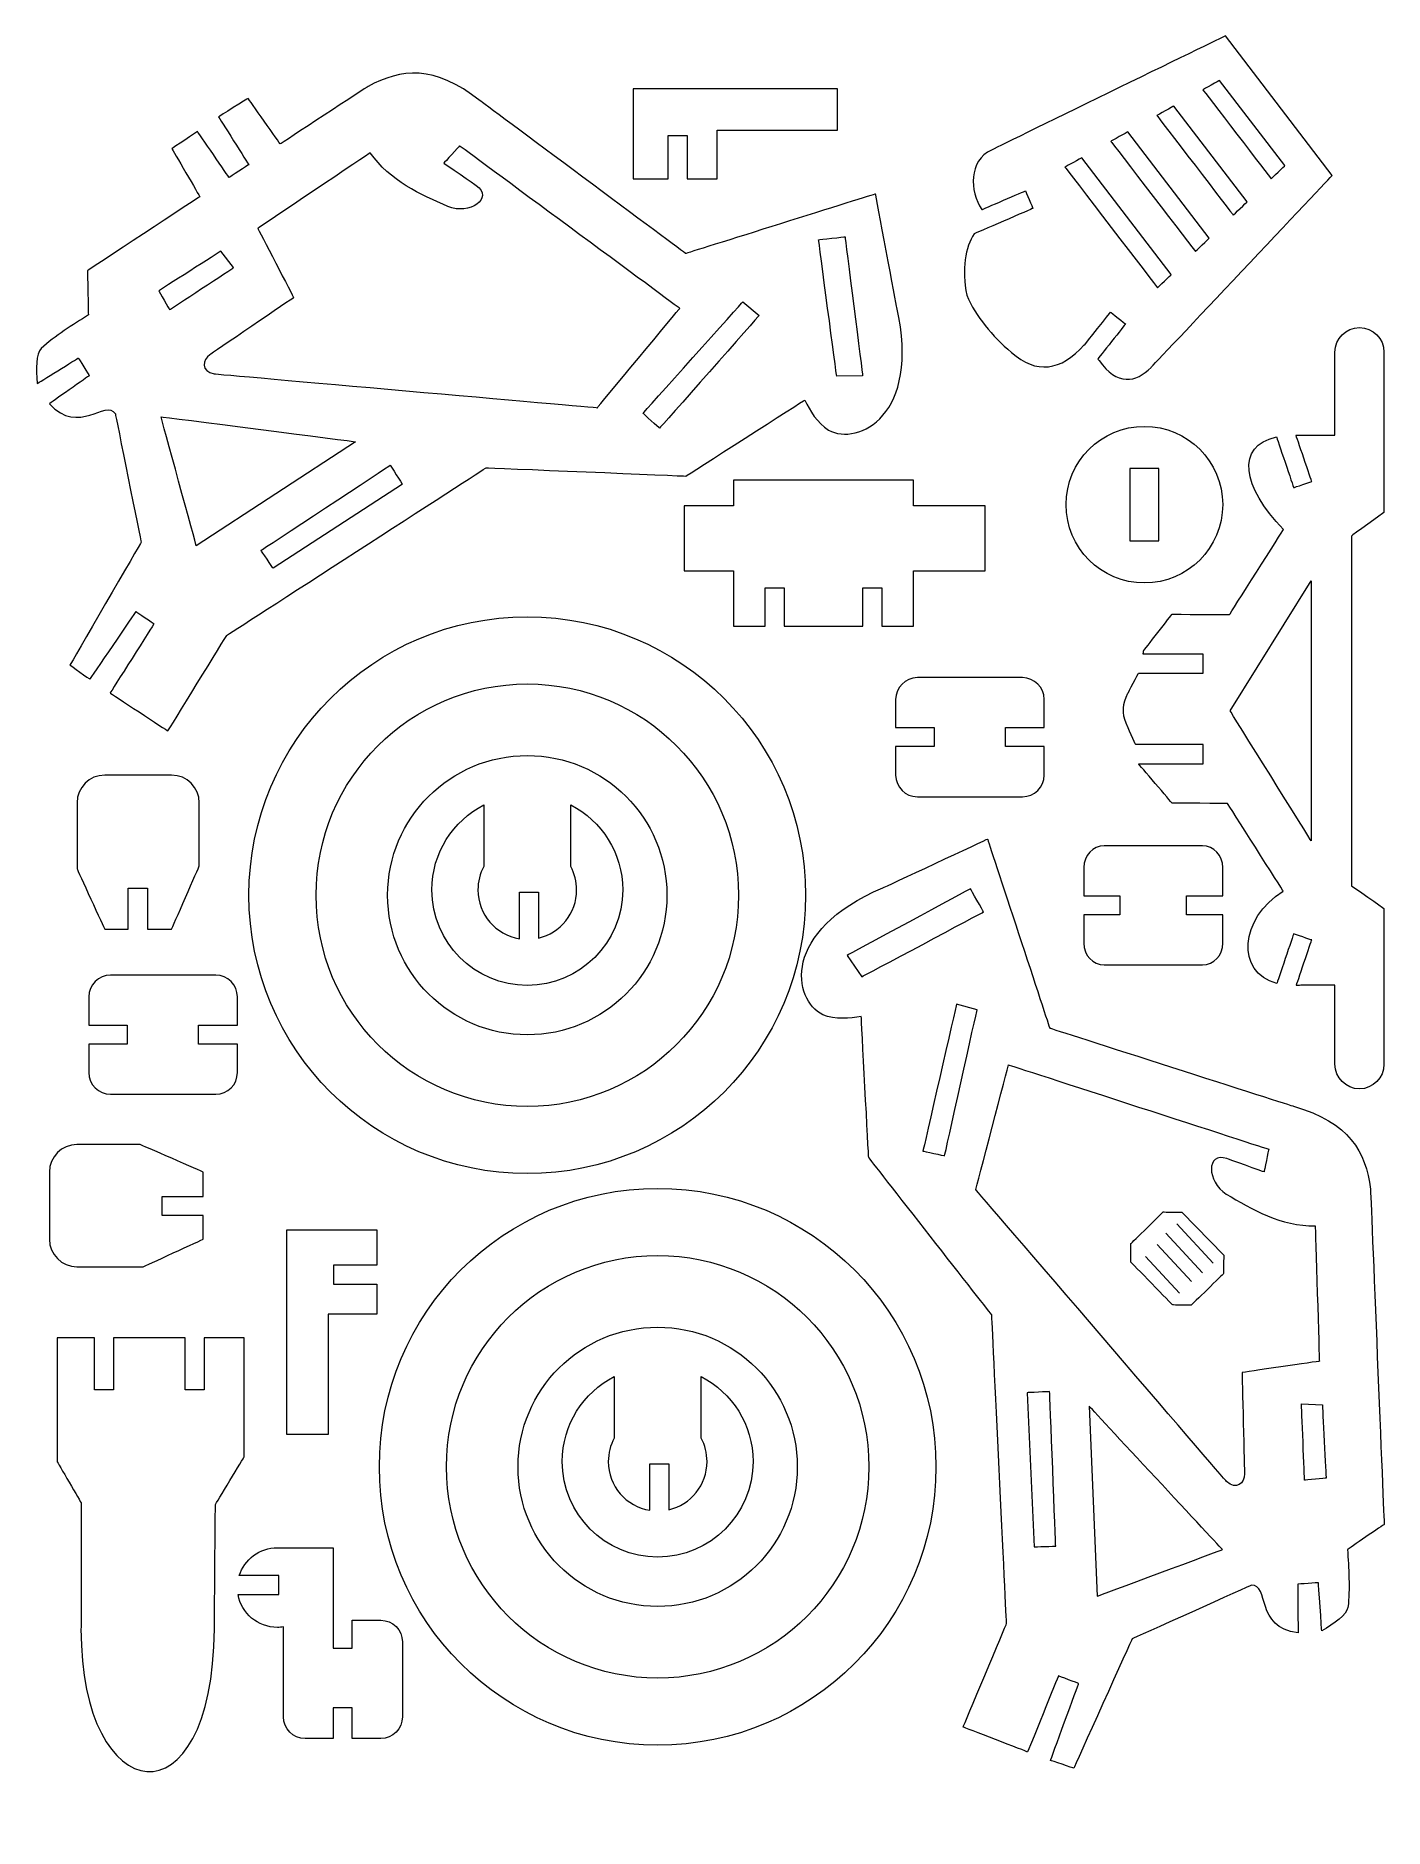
# Model space of a CAD drawing. Header units: millimetres. Extents: x -106 to 106, y -146 to 137.
import ezdxf

# ---------------------------------------------------------------- set-up
doc = ezdxf.new("R2010")
doc.units = ezdxf.units.MM
doc.header["$MEASUREMENT"] = 0
doc.layers.add('Capa 1', color=7, linetype='Continuous')

msp = doc.modelspace()

# ---------------------------------------------------------------- linework, layer by layer
at = {"layer": 'Capa 1', "color": 250, "lineweight": 9}
for points, knots in [([(81.186714, 136.7974), (81.186714, 136.7974), (98.03558, 114.810342), (98.03558, 114.810342), (98.03558, 114.810342), (98.03558, 114.810342), (69.478518, 84.556676), (69.478518, 84.556676), (69.478518, 84.556676), (67.168196, 82.108294), (64.003908, 81.636294), (61.299466, 85.632954), (61.299466, 85.632954), (61.299466, 85.632954), (61.077508, 85.868128), (61.077508, 85.868128), (61.077508, 85.868128), (61.077508, 85.868128), (65.452594, 91.39513), (65.452594, 91.39513), (65.452594, 91.39513), (65.452594, 91.39513), (63.097432, 93.259294), (63.097432, 93.259294), (63.097432, 93.259294), (63.097432, 93.259294), (58.994454, 88.076262), (58.994454, 88.076262), (58.994454, 88.076262), (58.994454, 88.076262), (58.951266, 88.121928), (58.951266, 88.121928), (58.951266, 88.121928), (55.263412, 83.934226), (51.39372, 83.47615), (47.471518, 86.895082), (47.471518, 86.895082), (44.405288, 89.567546), (41.852594, 92.521912), (40.440606, 95.934944), (40.440606, 95.934944), (39.634666, 100.018452), (40.205786, 103.509954), (41.599838, 105.611298), (41.599838, 105.611298), (41.599838, 105.611298), (50.855876, 109.609728), (50.855876, 109.609728), (50.855876, 109.609728), (50.855876, 109.609728), (49.664548, 112.367152), (49.664548, 112.367152), (49.664548, 112.367152), (49.664548, 112.367152), (42.810046, 109.405706), (42.810046, 109.405706), (42.810046, 109.405706), (40.824814, 112.39854), (40.731948, 117.061074), (44.311478, 118.80771), (44.311478, 118.80771), (44.311478, 118.80771), (81.186714, 136.7974), (81.186714, 136.7974)], [0, 0, 0, 0, 0.0588235294, 0.0588235294, 0.0588235294, 0.0588235394, 0.1176470588, 0.1176470588, 0.1176470588, 0.1176470688, 0.1764705882, 0.1764705882, 0.1764705882, 0.1764705982, 0.2352941176, 0.2352941176, 0.2352941176, 0.2352941276, 0.2941176471, 0.2941176471, 0.2941176471, 0.2941176571, 0.3529411765, 0.3529411765, 0.3529411765, 0.3529411865, 0.4117647059, 0.4117647059, 0.4117647059, 0.4117647159, 0.4705882353, 0.4705882353, 0.4705882353, 0.4705882453, 0.5294117647, 0.5294117647, 0.5294117647, 0.5294117747, 0.5882352941, 0.5882352941, 0.5882352941, 0.5882353041, 0.6470588235, 0.6470588235, 0.6470588235, 0.6470588335, 0.7058823529, 0.7058823529, 0.7058823529, 0.7058823629, 0.7647058824, 0.7647058824, 0.7647058824, 0.7647058924, 0.8235294118, 0.8235294118, 0.8235294118, 0.8235294218, 0.8823529412, 0.8823529412, 0.8823529412, 0.8823529512, 1, 1, 1, 1]), ([(-53.941222, 128.831338), (-48.702376, 131.628882), (-43.532206, 132.287204), (-36.274026, 126.56798), (-36.274026, 126.56798), (-36.274026, 126.56798), (-3.877598, 102.494446), (-3.877598, 102.494446), (-3.877598, 102.494446), (-3.877598, 102.494446), (26.03906, 111.869782), (26.03906, 111.869782), (26.03906, 111.869782), (26.03906, 111.869782), (29.400526, 93.988416), (29.400526, 93.988416), (29.400526, 93.988416), (33.219832, 76.96432), (23.356566, 72.155112), (18.631728, 74.644912), (18.631728, 74.644912), (16.87341, 75.775588), (15.690814, 77.762), (14.892308, 79.409988), (14.892308, 79.409988), (14.892308, 79.409988), (-3.839248, 67.42756), (-3.839248, 67.42756), (-3.839248, 67.42756), (-3.839248, 67.42756), (-35.311618, 68.741608), (-35.311618, 68.741608), (-35.311618, 68.741608), (-35.311618, 68.741608), (-76.212542, 42.305124), (-76.212542, 42.305124), (-76.212542, 42.305124), (-76.212542, 42.305124), (-85.478492, 27.260006), (-85.478492, 27.260006), (-85.478492, 27.260006), (-85.478492, 27.260006), (-94.5888, 33.234818), (-94.5888, 33.234818), (-94.5888, 33.234818), (-94.5888, 33.234818), (-87.674826, 44.149582), (-87.674826, 44.149582), (-87.674826, 44.149582), (-87.674826, 44.149582), (-90.48712, 46.064958), (-90.48712, 46.064958), (-90.48712, 46.064958), (-90.48712, 46.064958), (-97.766658, 35.404484), (-97.766658, 35.404484), (-97.766658, 35.404484), (-97.766658, 35.404484), (-100.916196, 37.64908), (-100.916196, 37.64908), (-100.916196, 37.64908), (-100.916196, 37.64908), (-89.697936, 56.993056), (-89.697936, 56.993056), (-89.697936, 56.993056), (-89.697936, 56.993056), (-93.766222, 77.219554), (-93.766222, 77.219554), (-93.766222, 77.219554), (-95.331374, 79.682686), (-99.469162, 73.72817), (-104.166034, 78.811374), (-104.166034, 78.811374), (-104.166034, 78.811374), (-97.87864, 83.236492), (-97.87864, 83.236492), (-97.87864, 83.236492), (-97.87864, 83.236492), (-99.599906, 86.028018), (-99.599906, 86.028018), (-99.599906, 86.028018), (-99.599906, 86.028018), (-106.067604, 82.028408), (-106.067604, 82.028408), (-106.067604, 82.028408), (-106.29617, 84.333774), (-106.29735, 86.66569), (-105.466512, 87.546914), (-105.466512, 87.546914), (-103.30015, 89.551852), (-100.450332, 91.233116), (-98.019768, 92.826234), (-98.019768, 92.826234), (-98.019768, 92.826234), (-98.163728, 99.799326), (-98.163728, 99.799326), (-98.163728, 99.799326), (-98.163728, 99.799326), (-80.441072, 111.434244), (-80.441072, 111.434244), (-80.441072, 111.434244), (-80.441072, 111.434244), (-84.846248, 119.026364), (-84.846248, 119.026364), (-84.846248, 119.026364), (-84.846248, 119.026364), (-80.802388, 121.712988), (-80.802388, 121.712988), (-80.802388, 121.712988), (-80.802388, 121.712988), (-75.83329, 114.459292), (-75.83329, 114.459292), (-75.83329, 114.459292), (-75.83329, 114.459292), (-72.744994, 116.487122), (-72.744994, 116.487122), (-72.744994, 116.487122), (-72.744994, 116.487122), (-77.510542, 124.033458), (-77.510542, 124.033458), (-77.510542, 124.033458), (-77.510542, 124.033458), (-72.841518, 126.936612), (-72.841518, 126.936612), (-72.841518, 126.936612), (-72.841518, 126.936612), (-67.764214, 119.756666), (-67.764214, 119.756666), (-67.764214, 119.756666), (-67.764214, 119.756666), (-53.941222, 128.831338), (-53.941222, 128.831338)], [0, 0, 0, 0, 0.0294117647, 0.0294117647, 0.0294117647, 0.0294117747, 0.0588235294, 0.0588235294, 0.0588235294, 0.0588235394, 0.0882352941, 0.0882352941, 0.0882352941, 0.0882353041, 0.1176470588, 0.1176470588, 0.1176470588, 0.1176470688, 0.1470588235, 0.1470588235, 0.1470588235, 0.1470588335, 0.1764705882, 0.1764705882, 0.1764705882, 0.1764705982, 0.2058823529, 0.2058823529, 0.2058823529, 0.2058823629, 0.2352941176, 0.2352941176, 0.2352941176, 0.2352941276, 0.2647058824, 0.2647058824, 0.2647058824, 0.2647058924, 0.2941176471, 0.2941176471, 0.2941176471, 0.2941176571, 0.3235294118, 0.3235294118, 0.3235294118, 0.3235294218, 0.3529411765, 0.3529411765, 0.3529411765, 0.3529411865, 0.3823529412, 0.3823529412, 0.3823529412, 0.3823529512, 0.4117647059, 0.4117647059, 0.4117647059, 0.4117647159, 0.4411764706, 0.4411764706, 0.4411764706, 0.4411764806, 0.4705882353, 0.4705882353, 0.4705882353, 0.4705882453, 0.5, 0.5, 0.5, 0.50000001, 0.5294117647, 0.5294117647, 0.5294117647, 0.5294117747, 0.5588235294, 0.5588235294, 0.5588235294, 0.5588235394, 0.5882352941, 0.5882352941, 0.5882352941, 0.5882353041, 0.6176470588, 0.6176470588, 0.6176470588, 0.6176470688, 0.6470588235, 0.6470588235, 0.6470588235, 0.6470588335, 0.6764705882, 0.6764705882, 0.6764705882, 0.6764705982, 0.7058823529, 0.7058823529, 0.7058823529, 0.7058823629, 0.7352941176, 0.7352941176, 0.7352941176, 0.7352941276, 0.7647058824, 0.7647058824, 0.7647058824, 0.7647058924, 0.7941176471, 0.7941176471, 0.7941176471, 0.7941176571, 0.8235294118, 0.8235294118, 0.8235294118, 0.8235294218, 0.8529411765, 0.8529411765, 0.8529411765, 0.8529411865, 0.8823529412, 0.8823529412, 0.8823529412, 0.8823529512, 0.9117647059, 0.9117647059, 0.9117647059, 0.9117647159, 0.9411764706, 0.9411764706, 0.9411764706, 0.9411764806, 1, 1, 1, 1]), ([(-12.173588, 128.465184), (-12.173588, 128.465184), (20.039704, 128.465184), (20.039704, 128.465184), (20.039704, 128.465184), (20.039704, 128.465184), (20.039704, 121.931288), (20.039704, 121.931288), (20.039704, 121.931288), (20.039704, 121.931288), (1.084892, 121.931288), (1.084892, 121.931288), (1.084892, 121.931288), (1.084892, 121.931288), (1.084892, 114.25704), (1.084892, 114.25704), (1.084892, 114.25704), (1.084892, 114.25704), (-3.628264, 114.25704), (-3.628264, 114.25704), (-3.628264, 114.25704), (-3.628264, 114.25704), (-3.628264, 121.101866), (-3.628264, 121.101866), (-3.628264, 121.101866), (-3.628264, 121.101866), (-6.632072, 121.101866), (-6.632072, 121.101866), (-6.632072, 121.101866), (-6.632072, 121.101866), (-6.632072, 114.25704), (-6.632072, 114.25704), (-6.632072, 114.25704), (-6.632072, 114.25704), (-12.173588, 114.25704), (-12.173588, 114.25704), (-12.173588, 114.25704), (-12.173588, 114.25704), (-12.173588, 128.465184), (-12.173588, 128.465184)], [0, 0, 0, 0, 0.0909090909, 0.0909090909, 0.0909090909, 0.0909091009, 0.1818181818, 0.1818181818, 0.1818181818, 0.1818181918, 0.2727272727, 0.2727272727, 0.2727272727, 0.2727272827, 0.3636363636, 0.3636363636, 0.3636363636, 0.3636363736, 0.4545454545, 0.4545454545, 0.4545454545, 0.4545454645, 0.5454545455, 0.5454545455, 0.5454545455, 0.5454545555, 0.6363636364, 0.6363636364, 0.6363636364, 0.6363636464, 0.7272727273, 0.7272727273, 0.7272727273, 0.7272727373, 0.8181818182, 0.8181818182, 0.8181818182, 0.8181818282, 1, 1, 1, 1]), ([(80.290386, 129.786312), (80.290386, 129.786312), (90.580458, 116.36629), (90.580458, 116.36629), (90.580458, 116.36629), (90.580458, 116.36629), (88.398638, 114.273442), (88.398638, 114.273442), (88.398638, 114.273442), (88.398638, 114.273442), (77.64459, 128.302462), (77.64459, 128.302462), (77.64459, 128.302462), (77.64459, 128.302462), (80.290386, 129.786312), (80.290386, 129.786312)], [0, 0, 0, 0, 0.2, 0.2, 0.2, 0.20000001, 0.4, 0.4, 0.4, 0.40000001, 0.6, 0.6, 0.6, 0.60000001, 1, 1, 1, 1]), ([(73.045186, 125.721802), (73.045186, 125.721802), (84.609304, 110.63975), (84.609304, 110.63975), (84.609304, 110.63975), (84.609304, 110.63975), (82.427248, 108.547138), (82.427248, 108.547138), (82.427248, 108.547138), (82.427248, 108.547138), (70.399272, 124.23748), (70.399272, 124.23748), (70.399272, 124.23748), (70.399272, 124.23748), (73.045186, 125.721802), (73.045186, 125.721802)], [0, 0, 0, 0, 0.2, 0.2, 0.2, 0.20000001, 0.4, 0.4, 0.4, 0.40000001, 0.6, 0.6, 0.6, 0.60000001, 1, 1, 1, 1]), ([(65.799396, 121.657292), (65.799396, 121.657292), (78.638268, 104.912974), (78.638268, 104.912974), (78.638268, 104.912974), (78.638268, 104.912974), (76.45574, 102.820362), (76.45574, 102.820362), (76.45574, 102.820362), (76.45574, 102.820362), (63.1536, 120.172734), (63.1536, 120.172734), (63.1536, 120.172734), (63.1536, 120.172734), (65.799396, 121.657292), (65.799396, 121.657292)], [0, 0, 0, 0, 0.2, 0.2, 0.2, 0.20000001, 0.4, 0.4, 0.4, 0.40000001, 0.6, 0.6, 0.6, 0.60000001, 1, 1, 1, 1]), ([(-53.583682, 118.370638), (-50.554858, 113.952836), (-45.582456, 111.758862), (-41.348026, 109.896468), (-41.348026, 109.896468), (-37.969922, 108.515042), (-34.0607, 111.174054), (-36.878422, 113.227136), (-36.878422, 113.227136), (-36.878422, 113.227136), (-41.980388, 116.751442), (-41.980388, 116.751442), (-41.980388, 116.751442), (-41.980388, 116.751442), (-39.500972, 119.441016), (-39.500972, 119.441016), (-39.500972, 119.441016), (-39.500972, 119.441016), (-4.807202, 93.853542), (-4.807202, 93.853542), (-4.807202, 93.853542), (-4.807202, 93.853542), (-17.788382, 78.20214), (-17.788382, 78.20214), (-17.788382, 78.20214), (-17.788382, 78.20214), (-78.167802, 83.535032), (-78.167802, 83.535032), (-78.167802, 83.535032), (-80.309974, 83.927972), (-80.03232, 85.752842), (-78.873442, 86.543796), (-78.873442, 86.543796), (-78.873442, 86.543796), (-65.660274, 95.52867), (-65.660274, 95.52867), (-65.660274, 95.52867), (-65.660274, 95.52867), (-71.3192, 106.466916), (-71.3192, 106.466916), (-71.3192, 106.466916), (-71.3192, 106.466916), (-53.583682, 118.370638), (-53.583682, 118.370638)], [0, 0, 0, 0, 0.0833333333, 0.0833333333, 0.0833333333, 0.0833333433, 0.1666666667, 0.1666666667, 0.1666666667, 0.1666666767, 0.25, 0.25, 0.25, 0.25000001, 0.3333333333, 0.3333333333, 0.3333333333, 0.3333333433, 0.4166666667, 0.4166666667, 0.4166666667, 0.4166666767, 0.5, 0.5, 0.5, 0.50000001, 0.5833333333, 0.5833333333, 0.5833333333, 0.5833333433, 0.6666666667, 0.6666666667, 0.6666666667, 0.6666666767, 0.75, 0.75, 0.75, 0.75000001, 0.8333333333, 0.8333333333, 0.8333333333, 0.8333333433, 1, 1, 1, 1]), ([(58.553724, 117.592782), (58.553724, 117.592782), (72.667232, 99.18667), (72.667232, 99.18667), (72.667232, 99.18667), (72.667232, 99.18667), (70.484704, 97.093114), (70.484704, 97.093114), (70.484704, 97.093114), (70.484704, 97.093114), (55.908164, 116.108224), (55.908164, 116.108224), (55.908164, 116.108224), (55.908164, 116.108224), (58.553724, 117.592782), (58.553724, 117.592782)], [0, 0, 0, 0, 0.2, 0.2, 0.2, 0.20000001, 0.4, 0.4, 0.4, 0.40000001, 0.6, 0.6, 0.6, 0.60000001, 1, 1, 1, 1]), ([(19.93315, 83.149172), (19.93315, 83.149172), (24.017602, 83.232716), (24.017602, 83.232716), (24.017602, 83.232716), (24.017602, 83.232716), (21.243894, 105.133634), (21.243894, 105.133634), (21.243894, 105.133634), (21.243894, 105.133634), (17.075426, 104.668124), (17.075426, 104.668124), (17.075426, 104.668124), (17.075426, 104.668124), (19.93315, 83.149172), (19.93315, 83.149172)], [0, 0, 0, 0, 0.2, 0.2, 0.2, 0.20000001, 0.4, 0.4, 0.4, 0.40000001, 0.6, 0.6, 0.6, 0.60000001, 1, 1, 1, 1]), ([(-77.15961, 102.863904), (-77.15961, 102.863904), (-75.124346, 100.267314), (-75.124346, 100.267314), (-75.124346, 100.267314), (-75.124346, 100.267314), (-85.204614, 93.65129), (-85.204614, 93.65129), (-85.204614, 93.65129), (-85.204614, 93.65129), (-86.906292, 96.616866), (-86.906292, 96.616866), (-86.906292, 96.616866), (-86.906292, 96.616866), (-77.15961, 102.863904), (-77.15961, 102.863904)], [0, 0, 0, 0, 0.2, 0.2, 0.2, 0.20000001, 0.4, 0.4, 0.4, 0.40000001, 0.6, 0.6, 0.6, 0.60000001, 1, 1, 1, 1]), ([(7.72369, 92.753546), (7.72369, 92.753546), (5.12238, 94.861144), (5.12238, 94.861144), (5.12238, 94.861144), (5.12238, 94.861144), (-10.593804, 77.310414), (-10.593804, 77.310414), (-10.593804, 77.310414), (-10.593804, 77.310414), (-7.992494, 74.96835), (-7.992494, 74.96835), (-7.992494, 74.96835), (-7.992494, 74.96835), (7.72369, 92.753546), (7.72369, 92.753546)], [0, 0, 0, 0, 0.2, 0.2, 0.2, 0.20000001, 0.4, 0.4, 0.4, 0.40000001, 0.6, 0.6, 0.6, 0.60000001, 1, 1, 1, 1]), ([(98.45094, 73.878856), (98.45094, 73.878856), (92.857504, 73.878856), (92.857504, 73.878856), (92.857504, 73.878856), (92.672598, 73.883576), (92.493238, 73.884756), (92.315058, 73.884284), (92.315058, 73.884284), (92.315058, 73.884284), (94.79648, 66.570762), (94.79648, 66.570762), (94.79648, 66.570762), (94.79648, 66.570762), (91.952444, 65.605758), (91.952444, 65.605758), (91.952444, 65.605758), (91.952444, 65.605758), (89.24635, 73.582676), (89.24635, 73.582676), (89.24635, 73.582676), (82.763902, 72.142604), (83.819176, 65.767772), (90.362276, 59.014042), (90.362276, 59.014042), (90.362276, 59.014042), (81.833944, 45.587884), (81.833944, 45.587884), (81.833944, 45.587884), (81.833944, 45.587884), (72.786648, 45.654908), (72.786648, 45.654908), (72.786648, 45.654908), (72.786648, 45.654908), (68.312088, 39.879044), (68.312088, 39.879044), (68.312088, 39.879044), (68.312088, 39.879044), (68.229606, 39.37778), (68.229606, 39.37778), (68.229606, 39.37778), (68.229606, 39.37778), (77.682468, 39.37778), (77.682468, 39.37778), (77.682468, 39.37778), (77.682468, 39.37778), (77.682468, 36.373146), (77.682468, 36.373146), (77.682468, 36.373146), (77.682468, 36.373146), (67.497416, 36.373146), (67.497416, 36.373146), (67.497416, 36.373146), (67.497416, 36.373146), (65.825238, 33.187736), (65.825238, 33.187736), (65.825238, 33.187736), (64.999002, 31.61338), (64.799936, 30.11478), (65.649536, 28.229022), (65.649536, 28.229022), (65.649536, 28.229022), (67.05822, 25.101196), (67.05822, 25.101196), (67.05822, 25.101196), (67.05822, 25.101196), (77.682468, 25.101196), (77.682468, 25.101196), (77.682468, 25.101196), (77.682468, 25.101196), (77.682468, 22.096562), (77.682468, 22.096562), (77.682468, 22.096562), (77.682468, 22.096562), (67.487504, 22.096562), (67.487504, 22.096562), (67.487504, 22.096562), (67.487504, 22.096562), (72.789126, 15.885986), (72.789126, 15.885986), (72.789126, 15.885986), (72.789126, 15.885986), (81.532218, 15.83442), (81.532218, 15.83442), (81.532218, 15.83442), (81.532218, 15.83442), (90.31897, 2.026532), (90.31897, 2.026532), (90.31897, 2.026532), (83.40299, -2.34407), (82.767324, -10.756998), (89.302046, -12.53042), (89.302046, -12.53042), (89.302046, -12.53042), (91.95209, -4.717994), (91.95209, -4.717994), (91.95209, -4.717994), (91.95209, -4.717994), (94.79648, -5.682998), (94.79648, -5.682998), (94.79648, -5.682998), (94.79648, -5.682998), (92.362612, -12.857516), (92.362612, -12.857516), (92.362612, -12.857516), (92.591886, -12.851262), (92.824582, -12.841822), (93.064358, -12.823886), (93.064358, -12.823886), (93.064358, -12.823886), (98.45094, -12.823768), (98.45094, -12.823768), (98.45094, -12.823768), (98.45094, -12.823768), (98.45094, -25.273004), (98.45094, -25.273004), (98.45094, -25.273004), (98.45094, -27.399836), (100.190968, -29.139864), (102.3178, -29.139864), (102.3178, -29.139864), (102.3178, -29.139864), (102.318154, -29.139864), (102.318154, -29.139864), (102.318154, -29.139864), (104.444986, -29.139864), (106.185014, -27.39901), (106.185014, -25.273004), (106.185014, -25.273004), (106.185014, -25.273004), (106.185014, -0.718502), (106.185014, -0.718502), (106.185014, -0.718502), (106.185014, -0.718502), (101.074788, 2.865276), (101.074788, 2.865276), (101.074788, 2.865276), (101.074788, 2.865276), (101.074788, 57.978828), (101.074788, 57.978828), (101.074788, 57.978828), (101.074788, 57.978828), (106.185014, 61.705268), (106.185014, 61.705268), (106.185014, 61.705268), (106.185014, 61.705268), (106.185014, 86.951368), (106.185014, 86.951368), (106.185014, 86.951368), (106.185014, 89.0782), (104.444986, 90.81811), (102.318154, 90.81811), (102.318154, 90.81811), (102.318154, 90.81811), (102.3178, 90.818228), (102.3178, 90.818228), (102.3178, 90.818228), (100.190968, 90.818228), (98.45094, 89.078436), (98.45094, 86.95125), (98.45094, 86.95125), (98.45094, 86.95125), (98.45094, 73.878856), (98.45094, 73.878856)], [0, 0, 0, 0, 0.0238095238, 0.0238095238, 0.0238095238, 0.0238095338, 0.0476190476, 0.0476190476, 0.0476190476, 0.0476190576, 0.0714285714, 0.0714285714, 0.0714285714, 0.0714285814, 0.0952380952, 0.0952380952, 0.0952380952, 0.0952381052, 0.119047619, 0.119047619, 0.119047619, 0.119047629, 0.1428571429, 0.1428571429, 0.1428571429, 0.1428571529, 0.1666666667, 0.1666666667, 0.1666666667, 0.1666666767, 0.1904761905, 0.1904761905, 0.1904761905, 0.1904762005, 0.2142857143, 0.2142857143, 0.2142857143, 0.2142857243, 0.2380952381, 0.2380952381, 0.2380952381, 0.2380952481, 0.2619047619, 0.2619047619, 0.2619047619, 0.2619047719, 0.2857142857, 0.2857142857, 0.2857142857, 0.2857142957, 0.3095238095, 0.3095238095, 0.3095238095, 0.3095238195, 0.3333333333, 0.3333333333, 0.3333333333, 0.3333333433, 0.3571428571, 0.3571428571, 0.3571428571, 0.3571428671, 0.380952381, 0.380952381, 0.380952381, 0.380952391, 0.4047619048, 0.4047619048, 0.4047619048, 0.4047619148, 0.4285714286, 0.4285714286, 0.4285714286, 0.4285714386, 0.4523809524, 0.4523809524, 0.4523809524, 0.4523809624, 0.4761904762, 0.4761904762, 0.4761904762, 0.4761904862, 0.5, 0.5, 0.5, 0.50000001, 0.5238095238, 0.5238095238, 0.5238095238, 0.5238095338, 0.5476190476, 0.5476190476, 0.5476190476, 0.5476190576, 0.5714285714, 0.5714285714, 0.5714285714, 0.5714285814, 0.5952380952, 0.5952380952, 0.5952380952, 0.5952381052, 0.619047619, 0.619047619, 0.619047619, 0.619047629, 0.6428571429, 0.6428571429, 0.6428571429, 0.6428571529, 0.6666666667, 0.6666666667, 0.6666666667, 0.6666666767, 0.6904761905, 0.6904761905, 0.6904761905, 0.6904762005, 0.7142857143, 0.7142857143, 0.7142857143, 0.7142857243, 0.7380952381, 0.7380952381, 0.7380952381, 0.7380952481, 0.7619047619, 0.7619047619, 0.7619047619, 0.7619047719, 0.7857142857, 0.7857142857, 0.7857142857, 0.7857142957, 0.8095238095, 0.8095238095, 0.8095238095, 0.8095238195, 0.8333333333, 0.8333333333, 0.8333333333, 0.8333333433, 0.8571428571, 0.8571428571, 0.8571428571, 0.8571428671, 0.880952381, 0.880952381, 0.880952381, 0.880952391, 0.9047619048, 0.9047619048, 0.9047619048, 0.9047619148, 0.9285714286, 0.9285714286, 0.9285714286, 0.9285714386, 0.9523809524, 0.9523809524, 0.9523809524, 0.9523809624, 1, 1, 1, 1]), ([(-81.01349, 56.428662), (-81.01349, 56.428662), (-55.9202, 72.842462), (-55.9202, 72.842462), (-55.9202, 72.842462), (-55.9202, 72.842462), (-86.55831, 76.769974), (-86.55831, 76.769974), (-86.55831, 76.769974), (-86.55831, 76.769974), (-81.01349, 56.428662), (-81.01349, 56.428662)], [0, 0, 0, 0, 0.25, 0.25, 0.25, 0.25000001, 0.5, 0.5, 0.5, 0.50000001, 1, 1, 1, 1]), ([(68.427374, 50.578222), (75.243054, 50.578222), (80.768758, 56.103808), (80.768758, 62.919488), (80.768758, 62.919488), (80.768758, 69.735758), (75.243054, 75.260872), (68.427374, 75.260872), (68.427374, 75.260872), (61.611694, 75.261108), (56.08599, 69.73564), (56.08599, 62.919488), (56.08599, 62.919488), (56.08599, 56.103808), (61.611576, 50.578104), (68.427374, 50.578222)], [0, 0, 0, 0, 0.2, 0.2, 0.2, 0.20000001, 0.4, 0.4, 0.4, 0.40000001, 0.6, 0.6, 0.6, 0.60000001, 1, 1, 1, 1]), ([(-68.915658, 52.896804), (-68.915658, 52.896804), (-48.515936, 66.144074), (-48.515936, 66.144074), (-48.515936, 66.144074), (-48.515936, 66.144074), (-50.449484, 69.122158), (-50.449484, 69.122158), (-50.449484, 69.122158), (-50.449484, 69.122158), (-70.792212, 55.725146), (-70.792212, 55.725146), (-70.792212, 55.725146), (-70.792212, 55.725146), (-68.915658, 52.896804), (-68.915658, 52.896804)], [0, 0, 0, 0, 0.2, 0.2, 0.2, 0.20000001, 0.4, 0.4, 0.4, 0.40000001, 0.6, 0.6, 0.6, 0.60000001, 1, 1, 1, 1]), ([(66.151154, 68.641426), (66.151154, 68.641426), (70.70442, 68.641426), (70.70442, 68.641426), (70.70442, 68.641426), (70.70442, 68.641426), (70.70442, 57.198258), (70.70442, 57.198258), (70.70442, 57.198258), (70.70442, 57.198258), (66.151154, 57.198258), (66.151154, 57.198258), (66.151154, 57.198258), (66.151154, 57.198258), (66.151154, 68.641426), (66.151154, 68.641426)], [0, 0, 0, 0, 0.2, 0.2, 0.2, 0.20000001, 0.4, 0.4, 0.4, 0.40000001, 0.6, 0.6, 0.6, 0.60000001, 1, 1, 1, 1]), ([(-4.110766, 62.735998), (-4.110766, 62.735998), (3.657882, 62.735998), (3.657882, 62.735998), (3.657882, 62.735998), (3.657882, 62.735998), (3.657882, 66.781038), (3.657882, 66.781038), (3.657882, 66.781038), (3.657882, 66.781038), (32.038888, 66.781038), (32.038888, 66.781038), (32.038888, 66.781038), (32.038888, 66.781038), (32.038888, 62.735998), (32.038888, 62.735998), (32.038888, 62.735998), (32.038888, 62.735998), (43.329246, 62.735998), (43.329246, 62.735998), (43.329246, 62.735998), (43.329246, 62.735998), (43.329246, 52.468582), (43.329246, 52.468582), (43.329246, 52.468582), (43.329246, 52.468582), (32.038888, 52.468582), (32.038888, 52.468582), (32.038888, 52.468582), (32.038888, 52.468582), (32.038888, 43.757114), (32.038888, 43.757114), (32.038888, 43.757114), (32.038888, 43.757114), (27.06684, 43.757114), (27.06684, 43.757114), (27.06684, 43.757114), (27.06684, 43.757114), (27.06684, 49.815234), (27.06684, 49.815234), (27.06684, 49.815234), (27.06684, 49.815234), (24.062914, 49.815234), (24.062914, 49.815234), (24.062914, 49.815234), (24.062914, 49.815234), (24.062914, 43.757114), (24.062914, 43.757114), (24.062914, 43.757114), (24.062914, 43.757114), (11.633384, 43.757114), (11.633384, 43.757114), (11.633384, 43.757114), (11.633384, 43.757114), (11.633384, 49.815234), (11.633384, 49.815234), (11.633384, 49.815234), (11.633384, 49.815234), (8.62993, 49.815234), (8.62993, 49.815234), (8.62993, 49.815234), (8.62993, 49.815234), (8.62993, 43.757114), (8.62993, 43.757114), (8.62993, 43.757114), (8.62993, 43.757114), (3.657882, 43.757114), (3.657882, 43.757114), (3.657882, 43.757114), (3.657882, 43.757114), (3.657882, 52.468582), (3.657882, 52.468582), (3.657882, 52.468582), (3.657882, 52.468582), (-4.110766, 52.468582), (-4.110766, 52.468582), (-4.110766, 52.468582), (-4.110766, 52.468582), (-4.110766, 62.735998), (-4.110766, 62.735998)], [0, 0, 0, 0, 0.0476190476, 0.0476190476, 0.0476190476, 0.0476190576, 0.0952380952, 0.0952380952, 0.0952380952, 0.0952381052, 0.1428571429, 0.1428571429, 0.1428571429, 0.1428571529, 0.1904761905, 0.1904761905, 0.1904761905, 0.1904762005, 0.2380952381, 0.2380952381, 0.2380952381, 0.2380952481, 0.2857142857, 0.2857142857, 0.2857142857, 0.2857142957, 0.3333333333, 0.3333333333, 0.3333333333, 0.3333333433, 0.380952381, 0.380952381, 0.380952381, 0.380952391, 0.4285714286, 0.4285714286, 0.4285714286, 0.4285714386, 0.4761904762, 0.4761904762, 0.4761904762, 0.4761904862, 0.5238095238, 0.5238095238, 0.5238095238, 0.5238095338, 0.5714285714, 0.5714285714, 0.5714285714, 0.5714285814, 0.619047619, 0.619047619, 0.619047619, 0.619047629, 0.6666666667, 0.6666666667, 0.6666666667, 0.6666666767, 0.7142857143, 0.7142857143, 0.7142857143, 0.7142857243, 0.7619047619, 0.7619047619, 0.7619047619, 0.7619047719, 0.8095238095, 0.8095238095, 0.8095238095, 0.8095238195, 0.8571428571, 0.8571428571, 0.8571428571, 0.8571428671, 0.9047619048, 0.9047619048, 0.9047619048, 0.9047619148, 1, 1, 1, 1]), ([(94.723202, 50.923372), (94.723202, 50.923372), (81.948522, 30.423704), (81.948522, 30.423704), (81.948522, 30.423704), (81.948522, 30.423704), (94.723202, 9.923328), (94.723202, 9.923328), (94.723202, 9.923328), (94.723202, 9.923328), (94.723202, 50.923372), (94.723202, 50.923372)], [0, 0, 0, 0, 0.25, 0.25, 0.25, 0.25000001, 0.5, 0.5, 0.5, 0.50000001, 1, 1, 1, 1]), ([(-28.83684, -42.489912), (-4.608962, -42.489912), (15.03143, -22.84952), (15.03143, 1.37824), (15.03143, 1.37824), (15.03143, 25.606118), (-4.60908, 45.246038), (-28.83684, 45.246038), (-28.83684, 45.246038), (-53.0646, 45.246156), (-72.704992, 25.606118), (-72.704992, 1.37824), (-72.704992, 1.37824), (-72.704992, -22.849402), (-53.0646, -42.489912), (-28.83684, -42.489912)], [0, 0, 0, 0, 0.2, 0.2, 0.2, 0.20000001, 0.4, 0.4, 0.4, 0.40000001, 0.6, 0.6, 0.6, 0.60000001, 1, 1, 1, 1]), ([(-28.83684, -31.915106), (-10.449372, -31.915106), (4.456624, -17.00911), (4.456624, 1.37824), (4.456624, 1.37824), (4.456624, 19.765708), (-10.449372, 34.67135), (-28.83684, 34.67135), (-28.83684, 34.67135), (-47.22419, 34.67135), (-62.130304, 19.765708), (-62.130304, 1.37824), (-62.130304, 1.37824), (-62.130304, -17.00911), (-47.22419, -31.915224), (-28.83684, -31.915106)], [0, 0, 0, 0, 0.2, 0.2, 0.2, 0.20000001, 0.4, 0.4, 0.4, 0.40000001, 0.6, 0.6, 0.6, 0.60000001, 1, 1, 1, 1]), ([(32.641278, 35.658892), (32.641278, 35.658892), (49.20541, 35.658892), (49.20541, 35.658892), (49.20541, 35.658892), (51.087746, 35.658892), (52.627528, 34.118992), (52.627528, 32.236184), (52.627528, 32.236184), (52.627528, 32.236184), (52.627528, 27.801154), (52.627528, 27.801154), (52.627528, 27.801154), (52.627528, 27.801154), (46.520438, 27.801154), (46.520438, 27.801154), (46.520438, 27.801154), (46.520438, 27.801154), (46.520438, 24.796402), (46.520438, 24.796402), (46.520438, 24.796402), (46.520438, 24.796402), (52.627528, 24.796402), (52.627528, 24.796402), (52.627528, 24.796402), (52.627528, 24.796402), (52.627528, 20.309806), (52.627528, 20.309806), (52.627528, 20.309806), (52.627528, 18.426998), (51.087746, 16.887098), (49.205292, 16.887098), (49.205292, 16.887098), (49.205292, 16.887098), (32.641278, 16.887216), (32.641278, 16.887216), (32.641278, 16.887216), (30.758824, 16.887216), (29.21857, 18.426998), (29.21857, 20.309806), (29.21857, 20.309806), (29.21857, 20.309806), (29.21857, 24.796402), (29.21857, 24.796402), (29.21857, 24.796402), (29.21857, 24.796402), (35.274566, 24.796402), (35.274566, 24.796402), (35.274566, 24.796402), (35.274566, 24.796402), (35.274566, 27.801154), (35.274566, 27.801154), (35.274566, 27.801154), (35.274566, 27.801154), (29.21857, 27.801154), (29.21857, 27.801154), (29.21857, 27.801154), (29.21857, 27.801154), (29.21857, 32.236184), (29.21857, 32.236184), (29.21857, 32.236184), (29.21857, 34.118992), (30.758824, 35.658774), (32.641278, 35.658892)], [0, 0, 0, 0, 0.0588235294, 0.0588235294, 0.0588235294, 0.0588235394, 0.1176470588, 0.1176470588, 0.1176470588, 0.1176470688, 0.1764705882, 0.1764705882, 0.1764705882, 0.1764705982, 0.2352941176, 0.2352941176, 0.2352941176, 0.2352941276, 0.2941176471, 0.2941176471, 0.2941176471, 0.2941176571, 0.3529411765, 0.3529411765, 0.3529411765, 0.3529411865, 0.4117647059, 0.4117647059, 0.4117647059, 0.4117647159, 0.4705882353, 0.4705882353, 0.4705882353, 0.4705882453, 0.5294117647, 0.5294117647, 0.5294117647, 0.5294117747, 0.5882352941, 0.5882352941, 0.5882352941, 0.5882353041, 0.6470588235, 0.6470588235, 0.6470588235, 0.6470588335, 0.7058823529, 0.7058823529, 0.7058823529, 0.7058823629, 0.7647058824, 0.7647058824, 0.7647058824, 0.7647058924, 0.8235294118, 0.8235294118, 0.8235294118, 0.8235294218, 0.8823529412, 0.8823529412, 0.8823529412, 0.8823529512, 1, 1, 1, 1]), ([(-28.83684, -20.630648), (-16.681424, -20.630648), (-6.827834, -10.777058), (-6.827834, 1.37824), (-6.827834, 1.37824), (-6.827834, 13.533656), (-16.681542, 23.386892), (-28.83684, 23.386892), (-28.83684, 23.386892), (-40.992138, 23.386892), (-50.845846, 13.533656), (-50.845846, 1.37824), (-50.845846, 1.37824), (-50.845846, -10.77694), (-40.992138, -20.630766), (-28.83684, -20.630648)], [0, 0, 0, 0, 0.2, 0.2, 0.2, 0.20000001, 0.4, 0.4, 0.4, 0.40000001, 0.6, 0.6, 0.6, 0.60000001, 1, 1, 1, 1]), ([(-95.446188, 20.294466), (-95.446188, 20.294466), (-84.891914, 20.294466), (-84.891914, 20.294466), (-84.891914, 20.294466), (-82.496278, 20.294466), (-80.536062, 18.334132), (-80.536062, 15.938496), (-80.536062, 15.938496), (-80.536062, 15.938496), (-80.535944, 5.982364), (-80.535944, 5.982364), (-80.535944, 5.982364), (-80.535944, 5.982364), (-84.891914, -3.97424), (-84.891914, -3.97424), (-84.891914, -3.97424), (-84.891914, -3.97424), (-88.719244, -3.97424), (-88.719244, -3.97424), (-88.719244, -3.97424), (-88.719244, -3.97424), (-88.719244, 2.508562), (-88.719244, 2.508562), (-88.719244, 2.508562), (-88.719244, 2.508562), (-91.723052, 2.508562), (-91.723052, 2.508562), (-91.723052, 2.508562), (-91.723052, 2.508562), (-91.723052, -3.97424), (-91.723052, -3.97424), (-91.723052, -3.97424), (-91.723052, -3.97424), (-95.446188, -3.97424), (-95.446188, -3.97424), (-95.446188, -3.97424), (-95.446188, -3.97424), (-99.802158, 5.515674), (-99.802158, 5.515674), (-99.802158, 5.515674), (-99.802158, 5.515674), (-99.802158, 15.938496), (-99.802158, 15.938496), (-99.802158, 15.938496), (-99.802158, 18.33425), (-97.841942, 20.294348), (-95.446188, 20.294466)], [0, 0, 0, 0, 0.0769230769, 0.0769230769, 0.0769230769, 0.0769230869, 0.1538461538, 0.1538461538, 0.1538461538, 0.1538461638, 0.2307692308, 0.2307692308, 0.2307692308, 0.2307692408, 0.3076923077, 0.3076923077, 0.3076923077, 0.3076923177, 0.3846153846, 0.3846153846, 0.3846153846, 0.3846153946, 0.4615384615, 0.4615384615, 0.4615384615, 0.4615384715, 0.5384615385, 0.5384615385, 0.5384615385, 0.5384615485, 0.6153846154, 0.6153846154, 0.6153846154, 0.6153846254, 0.6923076923, 0.6923076923, 0.6923076923, 0.6923077023, 0.7692307692, 0.7692307692, 0.7692307692, 0.7692307792, 0.8461538462, 0.8461538462, 0.8461538462, 0.8461538562, 1, 1, 1, 1]), ([(-28.83802, -12.835568), (-20.531174, -12.835568), (-13.796324, -6.1006), (-13.796324, 2.206246), (-13.796324, 2.206246), (-13.796324, 8.040048), (-17.121446, 13.097764), (-21.97868, 15.591694), (-21.97868, 15.591694), (-21.97868, 15.591694), (-21.978562, 5.880412), (-21.978562, 5.880412), (-21.978562, 5.880412), (-21.390804, 4.78608), (-21.056156, 3.534572), (-21.056156, 2.20542), (-21.056156, 2.20542), (-21.056156, -1.489042), (-23.632922, -4.583238), (-27.08631, -5.378322), (-27.08631, -5.378322), (-27.08631, -5.378322), (-27.08631, 1.85201), (-27.08631, 1.85201), (-27.08631, 1.85201), (-27.08631, 1.85201), (-30.090236, 1.85201), (-30.090236, 1.85201), (-30.090236, 1.85201), (-30.090236, 1.85201), (-30.090236, -5.475318), (-30.090236, -5.475318), (-30.090236, -5.475318), (-33.790126, -4.875406), (-36.617052, -1.664744), (-36.617052, 2.20542), (-36.617052, 2.20542), (-36.617052, 3.535044), (-36.28323, 4.786788), (-35.695, 5.881946), (-35.695, 5.881946), (-35.695, 5.881946), (-35.695, 15.592166), (-35.695, 15.592166), (-35.695, 15.592166), (-40.551644, 13.09859), (-43.876884, 8.040402), (-43.876884, 2.206246), (-43.876884, 2.206246), (-43.876884, -6.100482), (-37.142388, -12.835568), (-28.83802, -12.835568)], [0, 0, 0, 0, 0.0714285714, 0.0714285714, 0.0714285714, 0.0714285814, 0.1428571429, 0.1428571429, 0.1428571429, 0.1428571529, 0.2142857143, 0.2142857143, 0.2142857143, 0.2142857243, 0.2857142857, 0.2857142857, 0.2857142857, 0.2857142957, 0.3571428571, 0.3571428571, 0.3571428571, 0.3571428671, 0.4285714286, 0.4285714286, 0.4285714286, 0.4285714386, 0.5, 0.5, 0.5, 0.50000001, 0.5714285714, 0.5714285714, 0.5714285714, 0.5714285814, 0.6428571429, 0.6428571429, 0.6428571429, 0.6428571529, 0.7142857143, 0.7142857143, 0.7142857143, 0.7142857243, 0.7857142857, 0.7857142857, 0.7857142857, 0.7857142957, 0.8571428571, 0.8571428571, 0.8571428571, 0.8571428671, 1, 1, 1, 1]), ([(104.064908, -44.92378), (103.288232, -39.03558), (100.812474, -34.44951), (91.93616, -31.879352), (91.93616, -31.879352), (91.93616, -31.879352), (53.499666, -19.563456), (53.499666, -19.563456), (53.499666, -19.563456), (53.499666, -19.563456), (43.698822, 10.216676), (43.698822, 10.216676), (43.698822, 10.216676), (43.698822, 10.216676), (27.205136, 2.536056), (27.205136, 2.536056), (27.205136, 2.536056), (11.141796, -4.273488), (12.975752, -15.0922), (17.75133, -17.483234), (17.75133, -17.483234), (19.6942, -18.254128), (21.997796, -18.058602), (23.80237, -17.748026), (23.80237, -17.748026), (23.80237, -17.748026), (24.970452, -39.953856), (24.970452, -39.953856), (24.970452, -39.953856), (24.970452, -39.953856), (44.366938, -64.772796), (44.366938, -64.772796), (44.366938, -64.772796), (44.366938, -64.772796), (46.695196, -113.41865), (46.695196, -113.41865), (46.695196, -113.41865), (46.695196, -113.41865), (39.860754, -129.712562), (39.860754, -129.712562), (39.860754, -129.712562), (39.860754, -129.712562), (50.023268, -133.639366), (50.023268, -133.639366), (50.023268, -133.639366), (50.023268, -133.639366), (54.869646, -121.66213), (54.869646, -121.66213), (54.869646, -121.66213), (54.869646, -121.66213), (58.064496, -122.832808), (58.064496, -122.832808), (58.064496, -122.832808), (58.064496, -122.832808), (53.637844, -134.95896), (53.637844, -134.95896), (53.637844, -134.95896), (53.637844, -134.95896), (57.296552, -136.212356), (57.296552, -136.212356), (57.296552, -136.212356), (57.296552, -136.212356), (66.488752, -115.827266), (66.488752, -115.827266), (66.488752, -115.827266), (66.488752, -115.827266), (85.300784, -107.355574), (85.300784, -107.355574), (85.300784, -107.355574), (88.214794, -107.193678), (85.78364, -114.024698), (92.651004, -114.882676), (92.651004, -114.882676), (92.651004, -114.882676), (92.586458, -107.194504), (92.586458, -107.194504), (92.586458, -107.194504), (92.586458, -107.194504), (95.858834, -106.968062), (95.858834, -106.968062), (95.858834, -106.968062), (95.858834, -106.968062), (96.373786, -114.555108), (96.373786, -114.555108), (96.373786, -114.555108), (98.380612, -113.398236), (100.277108, -112.041118), (100.509922, -110.85274), (100.509922, -110.85274), (100.877964, -107.924216), (100.585206, -104.628122), (100.464846, -101.724142), (100.464846, -101.724142), (100.464846, -101.724142), (106.217464, -97.7807), (106.217464, -97.7807), (106.217464, -97.7807), (106.217464, -97.7807), (104.064908, -44.92378), (104.064908, -44.92378)], [0, 0, 0, 0, 0.0384615385, 0.0384615385, 0.0384615385, 0.0384615485, 0.0769230769, 0.0769230769, 0.0769230769, 0.0769230869, 0.1153846154, 0.1153846154, 0.1153846154, 0.1153846254, 0.1538461538, 0.1538461538, 0.1538461538, 0.1538461638, 0.1923076923, 0.1923076923, 0.1923076923, 0.1923077023, 0.2307692308, 0.2307692308, 0.2307692308, 0.2307692408, 0.2692307692, 0.2692307692, 0.2692307692, 0.2692307792, 0.3076923077, 0.3076923077, 0.3076923077, 0.3076923177, 0.3461538462, 0.3461538462, 0.3461538462, 0.3461538562, 0.3846153846, 0.3846153846, 0.3846153846, 0.3846153946, 0.4230769231, 0.4230769231, 0.4230769231, 0.4230769331, 0.4615384615, 0.4615384615, 0.4615384615, 0.4615384715, 0.5, 0.5, 0.5, 0.50000001, 0.5384615385, 0.5384615385, 0.5384615385, 0.5384615485, 0.5769230769, 0.5769230769, 0.5769230769, 0.5769230869, 0.6153846154, 0.6153846154, 0.6153846154, 0.6153846254, 0.6538461538, 0.6538461538, 0.6538461538, 0.6538461638, 0.6923076923, 0.6923076923, 0.6923076923, 0.6923077023, 0.7307692308, 0.7307692308, 0.7307692308, 0.7307692408, 0.7692307692, 0.7692307692, 0.7692307692, 0.7692307792, 0.8076923077, 0.8076923077, 0.8076923077, 0.8076923177, 0.8461538462, 0.8461538462, 0.8461538462, 0.8461538562, 0.8846153846, 0.8846153846, 0.8846153846, 0.8846153946, 0.9230769231, 0.9230769231, 0.9230769231, 0.9230769331, 1, 1, 1, 1]), ([(62.086998, 9.15149), (62.086998, 9.15149), (77.589248, 9.15149), (77.589248, 9.15149), (77.589248, 9.15149), (79.350988, 9.15149), (80.792004, 7.61159), (80.792004, 5.728782), (80.792004, 5.728782), (80.792004, 5.728782), (80.792122, 1.29387), (80.792122, 1.29387), (80.792122, 1.29387), (80.792122, 1.29387), (75.076556, 1.29387), (75.076556, 1.29387), (75.076556, 1.29387), (75.076556, 1.29387), (75.076556, -1.710882), (75.076556, -1.710882), (75.076556, -1.710882), (75.076556, -1.710882), (80.792122, -1.710882), (80.792122, -1.710882), (80.792122, -1.710882), (80.792122, -1.710882), (80.792122, -6.197478), (80.792122, -6.197478), (80.792122, -6.197478), (80.792122, -8.080404), (79.35087, -9.620186), (77.58913, -9.620186), (77.58913, -9.620186), (77.58913, -9.620186), (62.086998, -9.620186), (62.086998, -9.620186), (62.086998, -9.620186), (60.325376, -9.620186), (58.884124, -8.080404), (58.884124, -6.197596), (58.884124, -6.197596), (58.884124, -6.197596), (58.884242, -1.710882), (58.884242, -1.710882), (58.884242, -1.710882), (58.884242, -1.710882), (64.551428, -1.710882), (64.551428, -1.710882), (64.551428, -1.710882), (64.551428, -1.710882), (64.551428, 1.29387), (64.551428, 1.29387), (64.551428, 1.29387), (64.551428, 1.29387), (58.884242, 1.29387), (58.884242, 1.29387), (58.884242, 1.29387), (58.884242, 1.29387), (58.884242, 5.7289), (58.884242, 5.7289), (58.884242, 5.7289), (58.884242, 7.611708), (60.325376, 9.15149), (62.086998, 9.15149)], [0, 0, 0, 0, 0.0588235294, 0.0588235294, 0.0588235294, 0.0588235394, 0.1176470588, 0.1176470588, 0.1176470588, 0.1176470688, 0.1764705882, 0.1764705882, 0.1764705882, 0.1764705982, 0.2352941176, 0.2352941176, 0.2352941176, 0.2352941276, 0.2941176471, 0.2941176471, 0.2941176471, 0.2941176571, 0.3529411765, 0.3529411765, 0.3529411765, 0.3529411865, 0.4117647059, 0.4117647059, 0.4117647059, 0.4117647159, 0.4705882353, 0.4705882353, 0.4705882353, 0.4705882453, 0.5294117647, 0.5294117647, 0.5294117647, 0.5294117747, 0.5882352941, 0.5882352941, 0.5882352941, 0.5882353041, 0.6470588235, 0.6470588235, 0.6470588235, 0.6470588335, 0.7058823529, 0.7058823529, 0.7058823529, 0.7058823629, 0.7647058824, 0.7647058824, 0.7647058824, 0.7647058924, 0.8235294118, 0.8235294118, 0.8235294118, 0.8235294218, 0.8823529412, 0.8823529412, 0.8823529412, 0.8823529512, 1, 1, 1, 1]), ([(23.907744, -11.47255), (23.907744, -11.47255), (21.59695, -8.10365), (21.59695, -8.10365), (21.59695, -8.10365), (21.59695, -8.10365), (41.015856, 2.396108), (41.015856, 2.396108), (41.015856, 2.396108), (41.015856, 2.396108), (43.065162, -1.26378), (43.065162, -1.26378), (43.065162, -1.26378), (43.065162, -1.26378), (23.907744, -11.47255), (23.907744, -11.47255)], [0, 0, 0, 0, 0.2, 0.2, 0.2, 0.20000001, 0.4, 0.4, 0.4, 0.40000001, 0.6, 0.6, 0.6, 0.60000001, 1, 1, 1, 1]), ([(-94.513398, -11.2336), (-94.513398, -11.2336), (-77.949266, -11.2336), (-77.949266, -11.2336), (-77.949266, -11.2336), (-76.066812, -11.2336), (-74.52703, -12.7735), (-74.52703, -14.656308), (-74.52703, -14.656308), (-74.52703, -14.656308), (-74.52703, -19.091338), (-74.52703, -19.091338), (-74.52703, -19.091338), (-74.52703, -19.091338), (-80.634238, -19.091338), (-80.634238, -19.091338), (-80.634238, -19.091338), (-80.634238, -19.091338), (-80.634238, -22.09609), (-80.634238, -22.09609), (-80.634238, -22.09609), (-80.634238, -22.09609), (-74.52703, -22.09609), (-74.52703, -22.09609), (-74.52703, -22.09609), (-74.52703, -22.09609), (-74.52703, -26.582568), (-74.52703, -26.582568), (-74.52703, -26.582568), (-74.52703, -28.465494), (-76.066812, -30.005276), (-77.949266, -30.005276), (-77.949266, -30.005276), (-77.949266, -30.005276), (-94.513398, -30.005276), (-94.513398, -30.005276), (-94.513398, -30.005276), (-96.395734, -30.005276), (-97.935988, -28.465494), (-97.935988, -26.582686), (-97.935988, -26.582686), (-97.935988, -26.582686), (-97.935988, -22.09609), (-97.935988, -22.09609), (-97.935988, -22.09609), (-97.935988, -22.09609), (-91.879992, -22.09609), (-91.879992, -22.09609), (-91.879992, -22.09609), (-91.879992, -22.09609), (-91.879992, -19.091338), (-91.879992, -19.091338), (-91.879992, -19.091338), (-91.879992, -19.091338), (-97.935988, -19.091338), (-97.935988, -19.091338), (-97.935988, -19.091338), (-97.935988, -19.091338), (-97.935988, -14.656308), (-97.935988, -14.656308), (-97.935988, -14.656308), (-97.935988, -12.7735), (-96.395734, -11.233718), (-94.513398, -11.2336)], [0, 0, 0, 0, 0.0588235294, 0.0588235294, 0.0588235294, 0.0588235394, 0.1176470588, 0.1176470588, 0.1176470588, 0.1176470688, 0.1764705882, 0.1764705882, 0.1764705882, 0.1764705982, 0.2352941176, 0.2352941176, 0.2352941176, 0.2352941276, 0.2941176471, 0.2941176471, 0.2941176471, 0.2941176571, 0.3529411765, 0.3529411765, 0.3529411765, 0.3529411865, 0.4117647059, 0.4117647059, 0.4117647059, 0.4117647159, 0.4705882353, 0.4705882353, 0.4705882353, 0.4705882453, 0.5294117647, 0.5294117647, 0.5294117647, 0.5294117747, 0.5882352941, 0.5882352941, 0.5882352941, 0.5882353041, 0.6470588235, 0.6470588235, 0.6470588235, 0.6470588335, 0.7058823529, 0.7058823529, 0.7058823529, 0.7058823629, 0.7647058824, 0.7647058824, 0.7647058824, 0.7647058924, 0.8235294118, 0.8235294118, 0.8235294118, 0.8235294218, 0.8823529412, 0.8823529412, 0.8823529412, 0.8823529512, 1, 1, 1, 1]), ([(38.82495, -15.804684), (38.82495, -15.804684), (42.053312, -16.69228), (42.053312, -16.69228), (42.053312, -16.69228), (42.053312, -16.69228), (36.938484, -39.689182), (36.938484, -39.689182), (36.938484, -39.689182), (36.938484, -39.689182), (33.51908, -38.93823), (33.51908, -38.93823), (33.51908, -38.93823), (33.51908, -38.93823), (38.82495, -15.804684), (38.82495, -15.804684)], [0, 0, 0, 0, 0.2, 0.2, 0.2, 0.20000001, 0.4, 0.4, 0.4, 0.40000001, 0.6, 0.6, 0.6, 0.60000001, 1, 1, 1, 1]), ([(95.352614, -50.725014), (89.997302, -50.835816), (85.318248, -48.070958), (81.338226, -45.713082), (81.338226, -45.713082), (78.247452, -43.771982), (78.132874, -39.04561), (81.442656, -40.140414), (81.442656, -40.140414), (81.442656, -40.140414), (87.278936, -42.235504), (87.278936, -42.235504), (87.278936, -42.235504), (87.278936, -42.235504), (88.02151, -38.653496), (88.02151, -38.653496), (88.02151, -38.653496), (88.02151, -38.653496), (47.016156, -25.351238), (47.016156, -25.351238), (47.016156, -25.351238), (47.016156, -25.351238), (41.852122, -45.01877), (41.852122, -45.01877), (41.852122, -45.01877), (41.852122, -45.01877), (81.35038, -90.996998), (81.35038, -90.996998), (81.35038, -90.996998), (82.917184, -92.509758), (84.239256, -91.221434), (84.20716, -89.81865), (84.20716, -89.81865), (84.20716, -89.81865), (83.816816, -73.844754), (83.816816, -73.844754), (83.816816, -73.844754), (83.816816, -73.844754), (96.004092, -72.075226), (96.004092, -72.075226), (96.004092, -72.075226), (96.004092, -72.075226), (95.352614, -50.725014), (95.352614, -50.725014)], [0, 0, 0, 0, 0.0833333333, 0.0833333333, 0.0833333333, 0.0833333433, 0.1666666667, 0.1666666667, 0.1666666667, 0.1666666767, 0.25, 0.25, 0.25, 0.25000001, 0.3333333333, 0.3333333333, 0.3333333333, 0.3333333433, 0.4166666667, 0.4166666667, 0.4166666667, 0.4166666767, 0.5, 0.5, 0.5, 0.50000001, 0.5833333333, 0.5833333333, 0.5833333333, 0.5833333433, 0.6666666667, 0.6666666667, 0.6666666667, 0.6666666767, 0.75, 0.75, 0.75, 0.75000001, 0.8333333333, 0.8333333333, 0.8333333333, 0.8333333433, 1, 1, 1, 1]), ([(-104.167686, -52.82152), (-104.167686, -52.82152), (-104.167686, -42.267246), (-104.167686, -42.267246), (-104.167686, -42.267246), (-104.167686, -39.871374), (-102.20747, -37.911276), (-99.811716, -37.911276), (-99.811716, -37.911276), (-99.811716, -37.911276), (-89.855584, -37.911158), (-89.855584, -37.911158), (-89.855584, -37.911158), (-89.855584, -37.911158), (-79.899098, -42.267246), (-79.899098, -42.267246), (-79.899098, -42.267246), (-79.899098, -42.267246), (-79.899098, -46.09434), (-79.899098, -46.09434), (-79.899098, -46.09434), (-79.899098, -46.09434), (-86.381782, -46.09434), (-86.381782, -46.09434), (-86.381782, -46.09434), (-86.381782, -46.09434), (-86.381782, -49.098266), (-86.381782, -49.098266), (-86.381782, -49.098266), (-86.381782, -49.098266), (-79.899098, -49.098266), (-79.899098, -49.098266), (-79.899098, -49.098266), (-79.899098, -49.098266), (-79.899098, -52.82152), (-79.899098, -52.82152), (-79.899098, -52.82152), (-79.899098, -52.82152), (-89.389012, -57.177372), (-89.389012, -57.177372), (-89.389012, -57.177372), (-89.389012, -57.177372), (-99.811716, -57.177372), (-99.811716, -57.177372), (-99.811716, -57.177372), (-102.20747, -57.177372), (-104.167686, -55.217156), (-104.167686, -52.82152)], [0, 0, 0, 0, 0.0769230769, 0.0769230769, 0.0769230769, 0.0769230869, 0.1538461538, 0.1538461538, 0.1538461538, 0.1538461638, 0.2307692308, 0.2307692308, 0.2307692308, 0.2307692408, 0.3076923077, 0.3076923077, 0.3076923077, 0.3076923177, 0.3846153846, 0.3846153846, 0.3846153846, 0.3846153946, 0.4615384615, 0.4615384615, 0.4615384615, 0.4615384715, 0.5384615385, 0.5384615385, 0.5384615385, 0.5384615485, 0.6153846154, 0.6153846154, 0.6153846154, 0.6153846254, 0.6923076923, 0.6923076923, 0.6923076923, 0.6923077023, 0.7692307692, 0.7692307692, 0.7692307692, 0.7692307792, 0.8461538462, 0.8461538462, 0.8461538462, 0.8461538562, 1, 1, 1, 1]), ([(-8.288084, -132.573236), (15.939676, -132.573236), (35.580068, -112.932844), (35.580068, -88.705084), (35.580068, -88.705084), (35.580068, -64.477324), (15.939676, -44.836814), (-8.288084, -44.836814), (-8.288084, -44.836814), (-32.515844, -44.836814), (-52.156236, -64.477324), (-52.156236, -88.705084), (-52.156236, -88.705084), (-52.156236, -112.932844), (-32.515844, -132.573236), (-8.288084, -132.573236)], [0, 0, 0, 0, 0.2, 0.2, 0.2, 0.20000001, 0.4, 0.4, 0.4, 0.40000001, 0.6, 0.6, 0.6, 0.60000001, 1, 1, 1, 1]), ([(80.929946, -55.346602), (80.929946, -55.346602), (74.319468, -48.578712), (74.319468, -48.578712), (74.319468, -48.578712), (74.319468, -48.578712), (71.40003, -48.544256), (71.40003, -48.544256), (71.40003, -48.544256), (71.40003, -48.544256), (66.313168, -53.512528), (66.313168, -53.512528), (66.313168, -53.512528), (66.313168, -53.512528), (66.278476, -56.431848), (66.278476, -56.431848), (66.278476, -56.431848), (66.278476, -56.431848), (72.889426, -63.200092), (72.889426, -63.200092), (72.889426, -63.200092), (72.889426, -63.200092), (75.808746, -63.234666), (75.808746, -63.234666), (75.808746, -63.234666), (75.808746, -63.234666), (80.895372, -58.265922), (80.895372, -58.265922), (80.895372, -58.265922), (80.895372, -58.265922), (80.929946, -55.346602), (80.929946, -55.346602)], [0, 0, 0, 0, 0.1111111111, 0.1111111111, 0.1111111111, 0.1111111211, 0.2222222222, 0.2222222222, 0.2222222222, 0.2222222322, 0.3333333333, 0.3333333333, 0.3333333333, 0.3333333433, 0.4444444444, 0.4444444444, 0.4444444444, 0.4444444544, 0.5555555556, 0.5555555556, 0.5555555556, 0.5555555656, 0.6666666667, 0.6666666667, 0.6666666667, 0.6666666767, 0.7777777778, 0.7777777778, 0.7777777778, 0.7777777878, 1, 1, 1, 1]), ([(-66.75142, -51.381094), (-66.75142, -51.381094), (-66.75142, -83.594386), (-66.75142, -83.594386), (-66.75142, -83.594386), (-66.75142, -83.594386), (-60.217406, -83.594386), (-60.217406, -83.594386), (-60.217406, -83.594386), (-60.217406, -83.594386), (-60.217406, -64.639574), (-60.217406, -64.639574), (-60.217406, -64.639574), (-60.217406, -64.639574), (-52.543394, -64.639574), (-52.543394, -64.639574), (-52.543394, -64.639574), (-52.543394, -64.639574), (-52.543394, -59.926536), (-52.543394, -59.926536), (-52.543394, -59.926536), (-52.543394, -59.926536), (-59.38822, -59.926536), (-59.38822, -59.926536), (-59.38822, -59.926536), (-59.38822, -59.926536), (-59.38822, -56.92261), (-59.38822, -56.92261), (-59.38822, -56.92261), (-59.38822, -56.92261), (-52.543394, -56.92261), (-52.543394, -56.92261), (-52.543394, -56.92261), (-52.543394, -56.92261), (-52.543394, -51.381094), (-52.543394, -51.381094), (-52.543394, -51.381094), (-52.543394, -51.381094), (-66.75142, -51.381094), (-66.75142, -51.381094)], [0, 0, 0, 0, 0.0909090909, 0.0909090909, 0.0909090909, 0.0909091009, 0.1818181818, 0.1818181818, 0.1818181818, 0.1818181918, 0.2727272727, 0.2727272727, 0.2727272727, 0.2727272827, 0.3636363636, 0.3636363636, 0.3636363636, 0.3636363736, 0.4545454545, 0.4545454545, 0.4545454545, 0.4545454645, 0.5454545455, 0.5454545455, 0.5454545455, 0.5454545555, 0.6363636364, 0.6363636364, 0.6363636364, 0.6363636464, 0.7272727273, 0.7272727273, 0.7272727273, 0.7272727373, 0.8181818182, 0.8181818182, 0.8181818182, 0.8181818282, 1, 1, 1, 1]), ([(-8.288084, -121.998548), (10.099384, -121.998548), (25.00538, -107.092434), (25.00538, -88.705084), (25.00538, -88.705084), (25.00538, -70.317616), (10.099266, -55.411974), (-8.288084, -55.411974), (-8.288084, -55.411974), (-26.675434, -55.411974), (-41.581548, -70.317616), (-41.581548, -88.705084), (-41.581548, -88.705084), (-41.581548, -107.092434), (-26.675552, -121.998548), (-8.288084, -121.998548)], [0, 0, 0, 0, 0.2, 0.2, 0.2, 0.20000001, 0.4, 0.4, 0.4, 0.40000001, 0.6, 0.6, 0.6, 0.60000001, 1, 1, 1, 1]), ([(-8.288084, -110.71409), (3.867332, -110.71409), (13.720568, -100.860382), (13.720568, -88.705438), (13.720568, -88.705438), (13.720568, -76.55014), (3.867214, -66.696432), (-8.288084, -66.696432), (-8.288084, -66.696432), (-20.443382, -66.696432), (-30.296736, -76.55014), (-30.296736, -88.705438), (-30.296736, -88.705438), (-30.296736, -100.860382), (-20.443382, -110.71409), (-8.288084, -110.71409)], [0, 0, 0, 0, 0.2, 0.2, 0.2, 0.20000001, 0.4, 0.4, 0.4, 0.40000001, 0.6, 0.6, 0.6, 0.60000001, 1, 1, 1, 1]), ([(-102.960074, -68.401886), (-102.960074, -68.401886), (-97.050988, -68.401886), (-97.050988, -68.401886), (-97.050988, -68.401886), (-97.050988, -68.401886), (-97.050988, -76.571734), (-97.050988, -76.571734), (-97.050988, -76.571734), (-97.050988, -76.571734), (-94.047534, -76.571734), (-94.047534, -76.571734), (-94.047534, -76.571734), (-94.047534, -76.571734), (-94.047534, -68.401886), (-94.047534, -68.401886), (-94.047534, -68.401886), (-94.047534, -68.401886), (-82.775112, -68.401886), (-82.775112, -68.401886), (-82.775112, -68.401886), (-82.775112, -68.401886), (-82.775112, -76.571734), (-82.775112, -76.571734), (-82.775112, -76.571734), (-82.775112, -76.571734), (-79.771304, -76.571734), (-79.771304, -76.571734), (-79.771304, -76.571734), (-79.771304, -76.571734), (-79.771304, -68.401886), (-79.771304, -68.401886), (-79.771304, -68.401886), (-79.771304, -68.401886), (-73.440132, -68.401886), (-73.440132, -68.401886), (-73.440132, -68.401886), (-73.440132, -68.401886), (-73.440132, -87.121878), (-73.440132, -87.121878), (-73.440132, -87.121878), (-73.440132, -87.121878), (-77.997528, -94.641192), (-77.997528, -94.641192), (-77.997528, -94.641192), (-77.997528, -94.641192), (-78.152816, -114.242408), (-78.152816, -114.242408), (-78.152816, -114.242408), (-78.401324, -145.64563), (-99.255582, -142.776224), (-99.179826, -114.242408), (-99.179826, -114.242408), (-99.179826, -114.242408), (-99.127788, -94.433512), (-99.127788, -94.433512), (-99.127788, -94.433512), (-99.127788, -94.433512), (-102.960074, -87.847932), (-102.960074, -87.847932), (-102.960074, -87.847932), (-102.960074, -87.847932), (-102.960074, -68.401886), (-102.960074, -68.401886)], [0, 0, 0, 0, 0.0588235294, 0.0588235294, 0.0588235294, 0.0588235394, 0.1176470588, 0.1176470588, 0.1176470588, 0.1176470688, 0.1764705882, 0.1764705882, 0.1764705882, 0.1764705982, 0.2352941176, 0.2352941176, 0.2352941176, 0.2352941276, 0.2941176471, 0.2941176471, 0.2941176471, 0.2941176571, 0.3529411765, 0.3529411765, 0.3529411765, 0.3529411865, 0.4117647059, 0.4117647059, 0.4117647059, 0.4117647159, 0.4705882353, 0.4705882353, 0.4705882353, 0.4705882453, 0.5294117647, 0.5294117647, 0.5294117647, 0.5294117747, 0.5882352941, 0.5882352941, 0.5882352941, 0.5882353041, 0.6470588235, 0.6470588235, 0.6470588235, 0.6470588335, 0.7058823529, 0.7058823529, 0.7058823529, 0.7058823629, 0.7647058824, 0.7647058824, 0.7647058824, 0.7647058924, 0.8235294118, 0.8235294118, 0.8235294118, 0.8235294218, 0.8823529412, 0.8823529412, 0.8823529412, 0.8823529512, 1, 1, 1, 1]), ([(-8.289264, -102.919246), (0.017582, -102.919246), (6.752432, -96.184278), (6.752432, -87.877432), (6.752432, -87.877432), (6.752432, -82.043748), (3.427192, -76.986032), (-1.429924, -74.492102), (-1.429924, -74.492102), (-1.429924, -74.492102), (-1.429924, -84.203384), (-1.429924, -84.203384), (-1.429924, -84.203384), (-0.842048, -85.297834), (-0.5074, -86.549106), (-0.5074, -87.878376), (-0.5074, -87.878376), (-0.5074, -91.57272), (-3.084166, -94.667034), (-6.537672, -95.462118), (-6.537672, -95.462118), (-6.537672, -95.462118), (-6.537554, -88.231668), (-6.537554, -88.231668), (-6.537554, -88.231668), (-6.537554, -88.231668), (-9.54148, -88.231668), (-9.54148, -88.231668), (-9.54148, -88.231668), (-9.54148, -88.231668), (-9.54148, -95.558996), (-9.54148, -95.558996), (-9.54148, -95.558996), (-13.24137, -94.959202), (-16.068296, -91.748422), (-16.068296, -87.878376), (-16.068296, -87.878376), (-16.068296, -86.548752), (-15.734474, -85.297008), (-15.146244, -84.201732), (-15.146244, -84.201732), (-15.146244, -84.201732), (-15.146244, -74.49163), (-15.146244, -74.49163), (-15.146244, -74.49163), (-20.003006, -76.985088), (-23.328246, -82.043394), (-23.328246, -87.877432), (-23.328246, -87.877432), (-23.328246, -96.184278), (-16.593632, -102.919246), (-8.289264, -102.919246)], [0, 0, 0, 0, 0.0714285714, 0.0714285714, 0.0714285714, 0.0714285814, 0.1428571429, 0.1428571429, 0.1428571429, 0.1428571529, 0.2142857143, 0.2142857143, 0.2142857143, 0.2142857243, 0.2857142857, 0.2857142857, 0.2857142857, 0.2857142957, 0.3571428571, 0.3571428571, 0.3571428571, 0.3571428671, 0.4285714286, 0.4285714286, 0.4285714286, 0.4285714386, 0.5, 0.5, 0.5, 0.50000001, 0.5714285714, 0.5714285714, 0.5714285714, 0.5714285814, 0.6428571429, 0.6428571429, 0.6428571429, 0.6428571529, 0.7142857143, 0.7142857143, 0.7142857143, 0.7142857243, 0.7857142857, 0.7857142857, 0.7857142857, 0.7857142957, 0.8571428571, 0.8571428571, 0.8571428571, 0.8571428671, 1, 1, 1, 1]), ([(51.056476, -101.318222), (51.056476, -101.318222), (49.94586, -77.020134), (49.94586, -77.020134), (49.94586, -77.020134), (49.94586, -77.020134), (53.492586, -76.857766), (53.492586, -76.857766), (53.492586, -76.857766), (53.492586, -76.857766), (54.448386, -101.196682), (54.448386, -101.196682), (54.448386, -101.196682), (54.448386, -101.196682), (51.056476, -101.318222), (51.056476, -101.318222)], [0, 0, 0, 0, 0.2, 0.2, 0.2, 0.20000001, 0.4, 0.4, 0.4, 0.40000001, 0.6, 0.6, 0.6, 0.60000001, 1, 1, 1, 1]), ([(96.476564, -78.921232), (96.476564, -78.921232), (93.180116, -78.779396), (93.180116, -78.779396), (93.180116, -78.779396), (93.180116, -78.779396), (93.67253, -90.826016), (93.67253, -90.826016), (93.67253, -90.826016), (93.67253, -90.826016), (97.07388, -90.482518), (97.07388, -90.482518), (97.07388, -90.482518), (97.07388, -90.482518), (96.476564, -78.921232), (96.476564, -78.921232)], [0, 0, 0, 0, 0.2, 0.2, 0.2, 0.20000001, 0.4, 0.4, 0.4, 0.40000001, 0.6, 0.6, 0.6, 0.60000001, 1, 1, 1, 1]), ([(60.973078, -109.096074), (60.973078, -109.096074), (59.703044, -79.137762), (59.703044, -79.137762), (59.703044, -79.137762), (59.703044, -79.137762), (80.738314, -101.757064), (80.738314, -101.757064), (80.738314, -101.757064), (80.738314, -101.757064), (60.973078, -109.096074), (60.973078, -109.096074)], [0, 0, 0, 0, 0.25, 0.25, 0.25, 0.25000001, 0.5, 0.5, 0.5, 0.50000001, 1, 1, 1, 1]), ([(-68.210018, -114.011836), (-67.89661, -114.011836), (-67.589338, -113.990124), (-67.288438, -113.946464), (-67.288438, -113.946464), (-67.288438, -113.946464), (-67.28832, -128.101154), (-67.28832, -128.101154), (-67.28832, -128.101154), (-67.28832, -129.983608), (-65.748184, -131.523744), (-63.86573, -131.523744), (-63.86573, -131.523744), (-63.86573, -131.523744), (-59.430228, -131.523862), (-59.430228, -131.523862), (-59.430228, -131.523862), (-59.430228, -131.523862), (-59.430228, -126.660492), (-59.430228, -126.660492), (-59.430228, -126.660492), (-59.430228, -126.660492), (-56.425594, -126.660492), (-56.425594, -126.660492), (-56.425594, -126.660492), (-56.425594, -126.660492), (-56.425594, -131.523862), (-56.425594, -131.523862), (-56.425594, -131.523862), (-56.425594, -131.523862), (-51.938998, -131.523862), (-51.938998, -131.523862), (-51.938998, -131.523862), (-50.056544, -131.523744), (-48.516762, -129.983136), (-48.516762, -128.101154), (-48.516762, -128.101154), (-48.516762, -128.101154), (-48.516762, -116.307172), (-48.516762, -116.307172), (-48.516762, -116.307172), (-48.516762, -114.424718), (-50.057016, -112.884582), (-51.938998, -112.884582), (-51.938998, -112.884582), (-51.938998, -112.884582), (-56.425594, -112.884464), (-56.425594, -112.884464), (-56.425594, -112.884464), (-56.425594, -112.884464), (-56.425594, -117.280908), (-56.425594, -117.280908), (-56.425594, -117.280908), (-56.425594, -117.280908), (-59.430228, -117.280908), (-59.430228, -117.280908), (-59.430228, -117.280908), (-59.430228, -117.280908), (-59.430228, -101.462772), (-59.430228, -101.462772), (-59.430228, -101.462772), (-59.430228, -101.462772), (-68.210018, -101.462772), (-68.210018, -101.462772), (-68.210018, -101.462772), (-71.03482, -101.462772), (-73.426444, -103.305578), (-74.235216, -105.845764), (-74.235216, -105.845764), (-74.235216, -105.845764), (-68.005642, -105.845764), (-68.005642, -105.845764), (-68.005642, -105.845764), (-68.005642, -105.845764), (-68.005642, -108.850398), (-68.005642, -108.850398), (-68.005642, -108.850398), (-68.005642, -108.850398), (-74.428736, -108.850398), (-74.428736, -108.850398), (-74.428736, -108.850398), (-73.899742, -111.785176), (-71.31625, -114.011836), (-68.210018, -114.011836)], [0, 0, 0, 0, 0.0454545455, 0.0454545455, 0.0454545455, 0.0454545555, 0.0909090909, 0.0909090909, 0.0909090909, 0.0909091009, 0.1363636364, 0.1363636364, 0.1363636364, 0.1363636464, 0.1818181818, 0.1818181818, 0.1818181818, 0.1818181918, 0.2272727273, 0.2272727273, 0.2272727273, 0.2272727373, 0.2727272727, 0.2727272727, 0.2727272727, 0.2727272827, 0.3181818182, 0.3181818182, 0.3181818182, 0.3181818282, 0.3636363636, 0.3636363636, 0.3636363636, 0.3636363736, 0.4090909091, 0.4090909091, 0.4090909091, 0.4090909191, 0.4545454545, 0.4545454545, 0.4545454545, 0.4545454645, 0.5, 0.5, 0.5, 0.50000001, 0.5454545455, 0.5454545455, 0.5454545455, 0.5454545555, 0.5909090909, 0.5909090909, 0.5909090909, 0.5909091009, 0.6363636364, 0.6363636364, 0.6363636364, 0.6363636464, 0.6818181818, 0.6818181818, 0.6818181818, 0.6818181918, 0.7272727273, 0.7272727273, 0.7272727273, 0.7272727373, 0.7727272727, 0.7727272727, 0.7727272727, 0.7727272827, 0.8181818182, 0.8181818182, 0.8181818182, 0.8181818282, 0.8636363636, 0.8636363636, 0.8636363636, 0.8636363736, 0.9090909091, 0.9090909091, 0.9090909091, 0.9090909191, 1, 1, 1, 1])]:
    msp.add_open_spline(points, degree=3, knots=knots, dxfattribs=at)
for points in [[(79.292224, -56.594216), (79.292224, -56.594216), (73.54586, -50.387888), (73.54586, -50.387888)], [(75.83093, -59.50268), (75.83093, -59.50268), (70.457564, -53.662742), (70.457564, -53.662742)], [(77.60624, -58.15394), (77.60624, -58.15394), (71.806304, -51.864422), (71.806304, -51.864422)], [(73.962636, -61.347728), (73.962636, -61.347728), (68.625614, -55.563486), (68.625614, -55.563486)]]:
    msp.add_open_spline(points, degree=3, dxfattribs=at)

doc.saveas('drawing.dxf')
